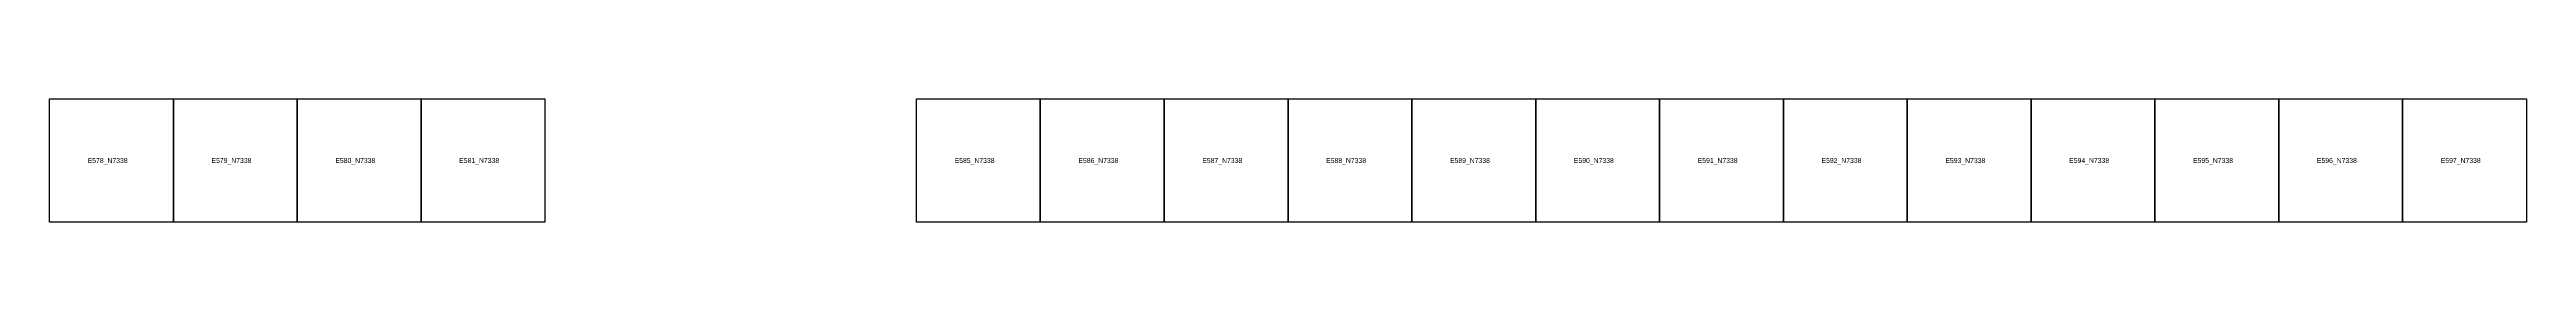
# Model space of a CAD drawing. Extents: x 546000 to 599000, y 7210000 to 7363000.
# Drawn here: x 578000 to 598000, y 7338000 to 7339000 of the extents above; entities that cross this region are included whole.
import ezdxf

# ---------------------------------------------------------------- set-up
doc = ezdxf.new("R2010")
doc.units = 0
doc.layers.add('FEATUREATTRIBS', color=7, linetype='Continuous')

msp = doc.modelspace()

# ---------------------------------------------------------------- linework, layer by layer
at = {"layer": 'FEATUREATTRIBS'}
for points in [[(578000, 7338000), (578000, 7339000), (579000, 7339000), (579000, 7338000)], [(579000, 7338000), (579000, 7339000), (580000, 7339000), (580000, 7338000)], [(580000, 7338000), (580000, 7339000), (581000, 7339000), (581000, 7338000)], [(581000, 7338000), (581000, 7339000), (582000, 7339000), (582000, 7338000)], [(585000, 7338000), (585000, 7339000), (586000, 7339000), (586000, 7338000)], [(586000, 7338000), (586000, 7339000), (587000, 7339000), (587000, 7338000)], [(587000, 7338000), (587000, 7339000), (588000, 7339000), (588000, 7338000)], [(588000, 7338000), (588000, 7339000), (589000, 7339000), (589000, 7338000)], [(589000, 7338000), (589000, 7339000), (590000, 7339000), (590000, 7338000)], [(590000, 7338000), (590000, 7339000), (591000, 7339000), (591000, 7338000)], [(591000, 7338000), (591000, 7339000), (592000, 7339000), (592000, 7338000)], [(592000, 7338000), (592000, 7339000), (593000, 7339000), (593000, 7338000)], [(593000, 7338000), (593000, 7339000), (594000, 7339000), (594000, 7338000)], [(594000, 7338000), (594000, 7339000), (595000, 7339000), (595000, 7338000)], [(595000, 7338000), (595000, 7339000), (596000, 7339000), (596000, 7338000)], [(596000, 7338000), (596000, 7339000), (597000, 7339000), (597000, 7338000)], [(597000, 7338000), (597000, 7339000), (598000, 7339000), (598000, 7338000)]]:
    msp.add_lwpolyline(points, close=True, dxfattribs=at)

# ---------------------------------------------------------------- texts
for s, p in [('E578_N7338', (578308, 7338480)), ('E579_N7338', (579308, 7338480)), ('E580_N7338', (580308, 7338480)), ('E581_N7338', (581308, 7338480)), ('E585_N7338', (585308, 7338480)), ('E586_N7338', (586308, 7338480)), ('E587_N7338', (587308, 7338480)), ('E588_N7338', (588308, 7338480)), ('E589_N7338', (589308, 7338480)), ('E590_N7338', (590308, 7338480)), ('E591_N7338', (591308, 7338480)), ('E592_N7338', (592308, 7338480)), ('E593_N7338', (593308, 7338480)), ('E594_N7338', (594308, 7338480)), ('E595_N7338', (595308, 7338480)), ('E596_N7338', (596308, 7338480)), ('E597_N7338', (597308, 7338480))]:
    msp.add_text(s, height=40, dxfattribs=at).set_placement(p)

doc.saveas('drawing.dxf')
